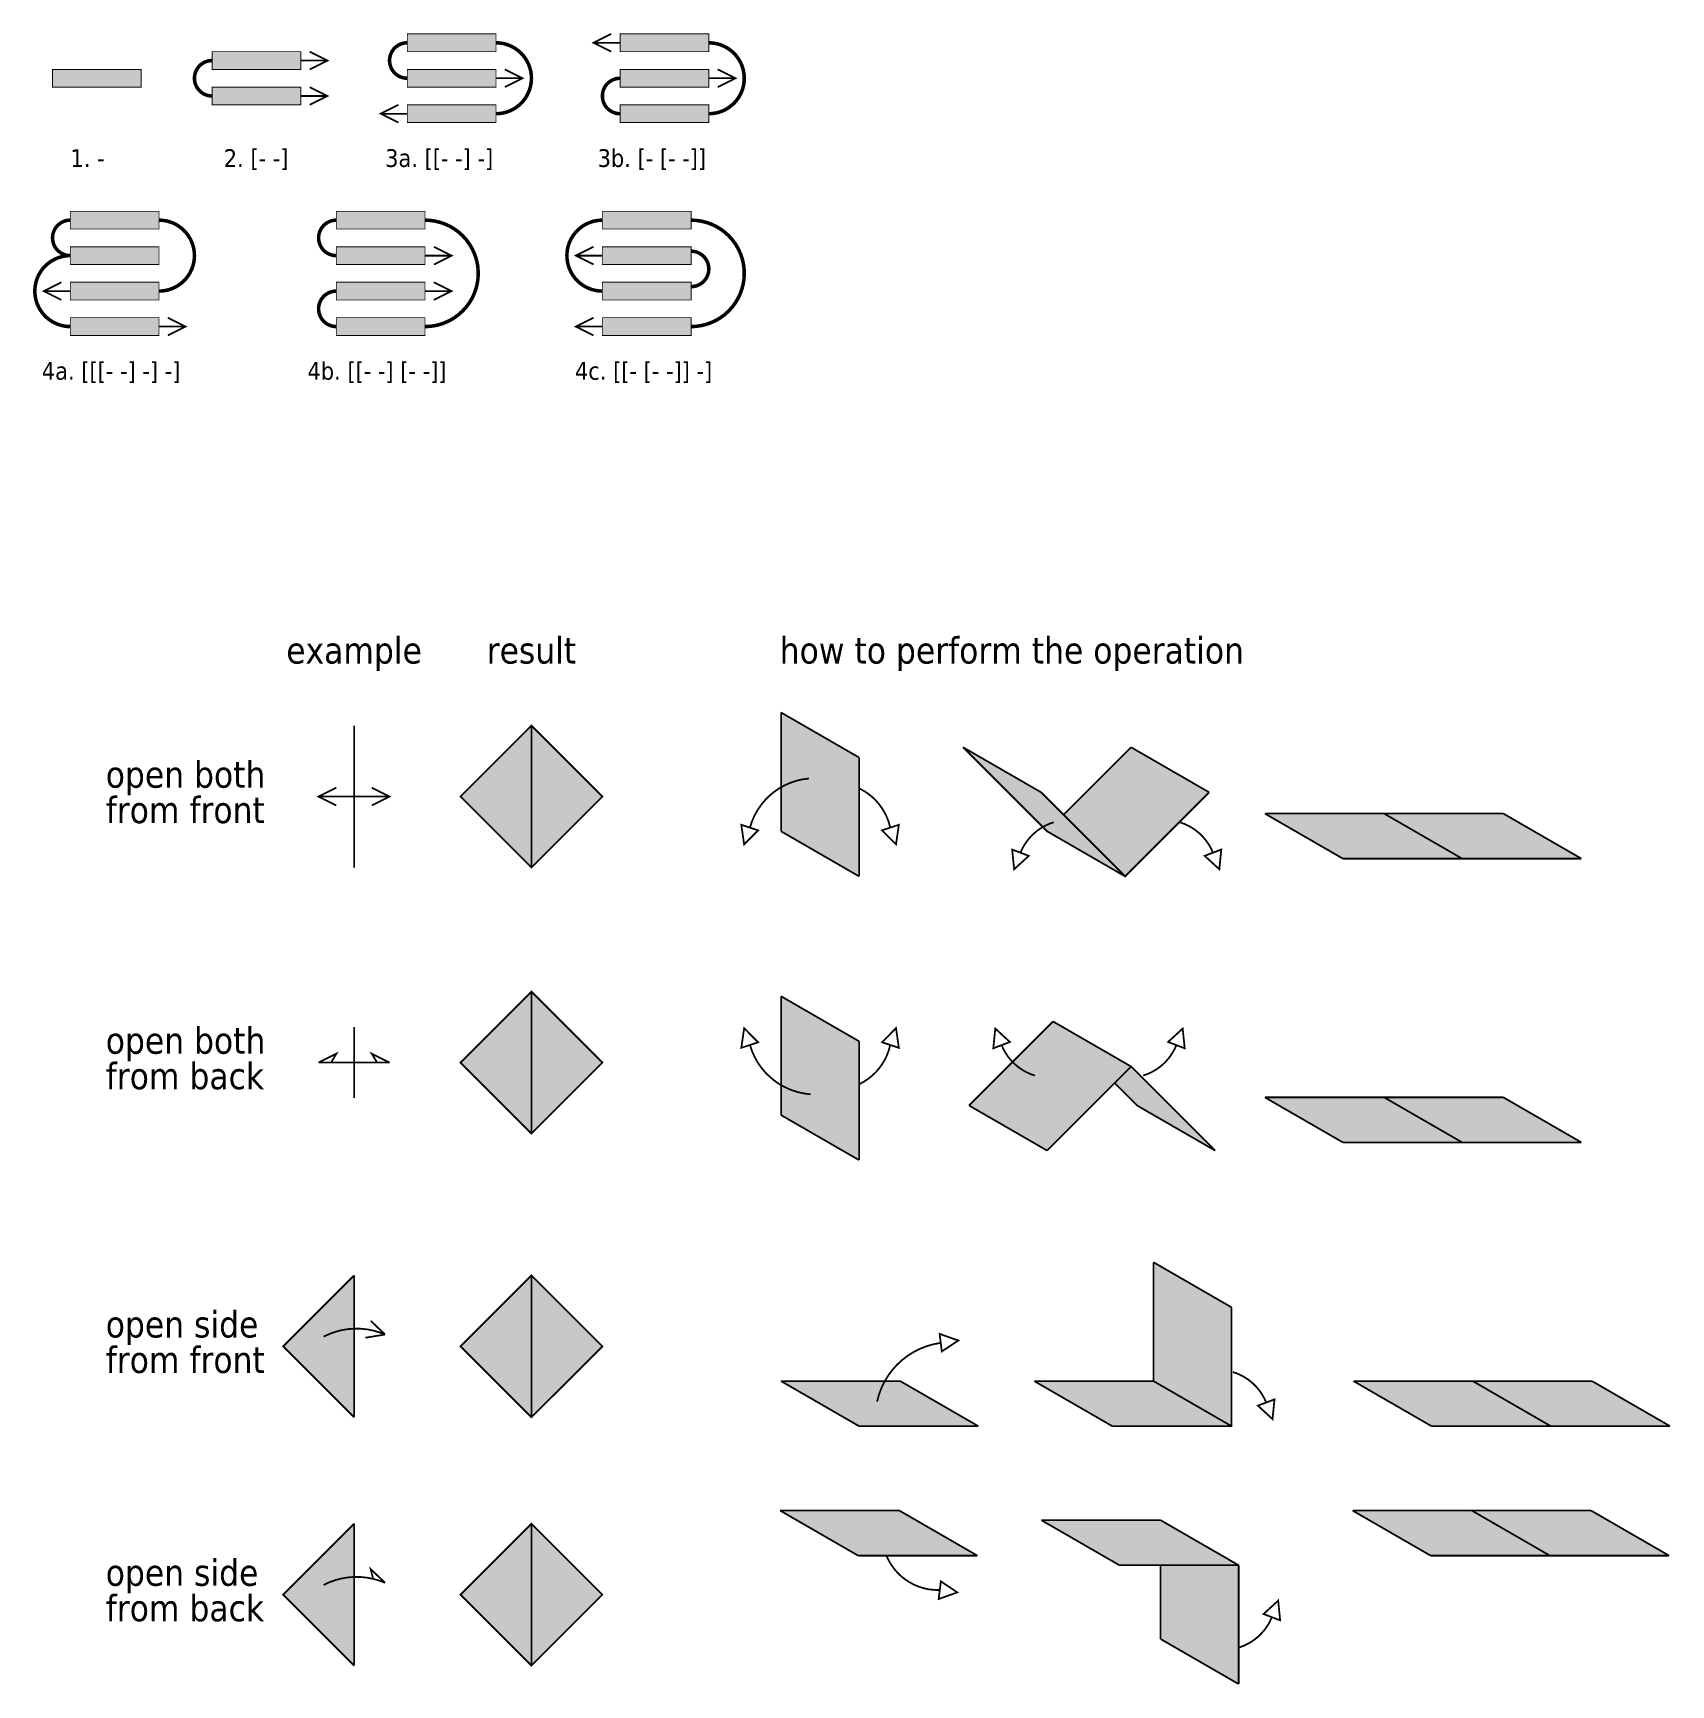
# Model space of a CAD drawing. Header units: inches. Extents: x -12.5 to 77.3, y -38.9 to 8.1.
# Drawn here: x 32.79 to 42.02, y -2.16 to 7.16 of the extents above; entities that cross this region are included whole.
import ezdxf
from ezdxf.enums import TextEntityAlignment as Align

# ---------------------------------------------------------------- set-up
doc = ezdxf.new("R2010")
doc.units = ezdxf.units.IN
doc.header["$LTSCALE"] = 0.2
doc.header["$MEASUREMENT"] = 0
for name, pattern in [('crease . . . . .', [0.4, 0.2, -0.2]), ('mountain __ . . __ . .', [1.25, 0.5, -0.25, 0, -0.25, 0, -0.25]), ('valley __ __ __', [0.75, 0.5, -0.25])]:
    doc.linetypes.add(name, pattern=pattern)
for name, color, linetype in [('arrow-back', 250, 'Continuous'), ('edge', 7, 'Continuous'), ('face-1', 151, 'Continuous'), ('face-2', 91, 'Continuous'), ('face-3', 11, 'Continuous'), ('face-4', 191, 'Continuous'), ('face-5', 51, 'Continuous'), ('hinge', 250, 'crease . . . . .'), ('mountain', 12, 'mountain __ . . __ . .'), ('valley', 143, 'valley __ __ __'), ('z-pats', 251, 'Continuous')]:
    doc.layers.add(name, color=color, linetype=linetype)
doc.styles.add('labels', font='')
doc.styles.get('labels').set_extended_font_data('Tahoma')

msp = doc.modelspace()

# ---------------------------------------------------------------- texts
at = {"style": 'labels'}
for s, height, p in [('1. -', 0.1, (33.097433, 6.4)), ('2. [- -]', 0.1, (34.04774, 6.4)), ('3a. [[- -] -]', 0.1, (35.079975, 6.4)), ('3b. [- [- -]]', 0.1, (36.279004, 6.4)), ('4a. [[[- -] -] -]', 0.1, (33.230283, 5.2)), ('4b. [[- -] [- -]]', 0.1, (34.729313, 5.2)), ('4c. [[- [- -]] -]', 0.1, (36.232443, 5.2)), ('example', 0.15, (34.6, 3.6)), ('result', 0.15, (35.600144, 3.6))]:
    msp.add_text(s, height=height, dxfattribs=at).set_placement(p, align=Align.CENTER)
for s, p in [('how to perform the operation', (37, 3.6)), ('open both', (33.2, 2.9)), ('from front', (33.2, 2.7)), ('open both', (33.2, 1.4)), ('from back', (33.2, 1.2)), ('open side', (33.2, -0.2)), ('from front', (33.2, -0.4)), ('open side', (33.2, -1.6)), ('from back', (33.2, -1.8))]:
    msp.add_text(s, height=0.15, dxfattribs=at).set_placement(p)

# ---------------------------------------------------------------- linework, layer by layer
for points, const_width in [([(34.9, 7.15), (34.9, 7.05), (35.4, 7.05), (35.4, 7.15)], 0.005), ([(36.1, 7.15), (36.1, 7.05), (36.6, 7.05), (36.6, 7.15)], 0.005), ([(33.8, 7.05), (33.8, 6.95), (34.3, 6.95), (34.3, 7.05)], 0.005), ([(32.9, 6.95), (32.9, 6.85), (33.4, 6.85), (33.4, 6.95)], 0.005), ([(34.9, 6.95), (34.9, 6.85), (35.4, 6.85), (35.4, 6.95)], 0.005), ([(36.1, 6.95), (36.1, 6.85), (36.6, 6.85), (36.6, 6.95)], 0.005), ([(33.8, 6.85), (33.8, 6.75), (34.3, 6.75), (34.3, 6.85)], 0.005), ([(34.9, 6.75), (34.9, 6.65), (35.4, 6.65), (35.4, 6.75)], 0.005), ([(36.1, 6.75), (36.1, 6.65), (36.6, 6.65), (36.6, 6.75)], 0.005), ([(33, 6.15), (33, 6.05), (33.5, 6.05), (33.5, 6.15)], 0.005), ([(34.5, 6.15), (34.5, 6.05), (35, 6.05), (35, 6.15)], 0.005), ([(36, 6.15), (36, 6.05), (36.5, 6.05), (36.5, 6.15)], 0.005), ([(33, 5.95), (33, 5.85), (33.5, 5.85), (33.5, 5.95)], 0.005), ([(34.5, 5.95), (34.5, 5.85), (35, 5.85), (35, 5.95)], 0.005), ([(36, 5.95), (36, 5.85), (36.5, 5.85), (36.5, 5.95)], 0.005), ([(33, 5.75), (33, 5.65), (33.5, 5.65), (33.5, 5.75)], 0.005), ([(34.5, 5.75), (34.5, 5.65), (35, 5.65), (35, 5.75)], 0.005), ([(36, 5.75), (36, 5.65), (36.5, 5.65), (36.5, 5.75)], 0.005), ([(33, 5.55), (33, 5.45), (33.5, 5.45), (33.5, 5.55)], 0.005), ([(34.5, 5.55), (34.5, 5.45), (35, 5.45), (35, 5.55)], 0.005), ([(36, 5.55), (36, 5.45), (36.5, 5.45), (36.5, 5.55)], 0.005), ([(36.783276, 2.690878), (36.783276, 2.690878), (36.79941, 2.580246), (36.878236, 2.659532)], 0.01), ([(37.671627, 2.690878), (37.671627, 2.690878), (37.655493, 2.580246), (37.576667, 2.659532)], 0.01), ([(38.40397, 2.515665), (38.321622, 2.440041), (38.310532, 2.551294)], 0.01), ([(39.39603, 2.515665), (39.478378, 2.440041), (39.489468, 2.551294)], 0.01), ([(36.783276, 1.43321), (36.783276, 1.43321), (36.79941, 1.543842), (36.878236, 1.464556)], 0.01), ([(37.671627, 1.43321), (37.671627, 1.43321), (37.655493, 1.543842), (37.576667, 1.464556)], 0.01), ([(38.297545, 1.466272), (38.215197, 1.541896), (38.204107, 1.430643)], 0.01), ([(39.189606, 1.466272), (39.271954, 1.541896), (39.283044, 1.430643)], 0.01), ([(37.901384, -0.179476), (37.901384, -0.179476), (38.006723, -0.21694), (37.913548, -0.278733)], 0.01), ([(39.69603, -0.584335), (39.778378, -0.659959), (39.789468, -0.548706)], 0.01), ([(37.896194, -1.674576), (37.896194, -1.674576), (38.001533, -1.637112), (37.908358, -1.575319)], 0.01), ([(39.727932, -1.759077), (39.810281, -1.683453), (39.82137, -1.794706)], 0.01)]:
    msp.add_lwpolyline(points, close=True, dxfattribs=dict(const_width=const_width))
at = {"const_width": 0.01}
for points in [[(34.6, 3.25), (34.6, 2.45)], [(34.5, 2.9), (34.5, 2.9), (34.4, 2.85), (34.5, 2.8)], [(34.7, 2.9), (34.7, 2.9), (34.8, 2.85), (34.7, 2.8)], [(34.4, 2.85), (34.8, 2.85)], [(34.6, 1.55), (34.6, 1.15)], [(34.66425, -0.201295), (34.774574, -0.183162)], [(34.693873, -0.105783), (34.774574, -0.183162)]]:
    msp.add_lwpolyline(points, dxfattribs=at)
for points in [[(37.165527, 2.951949, 0.315299), (36.831991, 2.674819, -0.290796)], [(37.447498, 2.896339, -0.231872), (37.622912, 2.674819, 0.290796)], [(38.54489, 2.705183, 0.226312), (38.35725, 2.533479, -0.290796)], [(39.25511, 2.705183, -0.226312), (39.44275, 2.533479, 0.290796)], [(37.174129, 1.171379, -0.315299), (36.831991, 1.449269, 0.290796)], [(37.447498, 1.227749, 0.231872), (37.622912, 1.449269, -0.290796)], [(38.438466, 1.276754, -0.226312), (38.250826, 1.448458, 0.290796)], [(39.048685, 1.276754, 0.226312), (39.236325, 1.448458, -0.290796)], [(34.428159, -0.195236, -0.226312), (34.774574, -0.183162, 0.290796)], [(37.548569, -0.562026, -0.315299), (37.907603, -0.230391, 0.290796)], [(39.55511, -0.394817, -0.226312), (39.74275, -0.566521, 0.290796)], [(37.600491, -1.427572, 0.315299), (37.902413, -1.623661, -0.290796)], [(39.587012, -1.948595, 0.226312), (39.774652, -1.776891, -0.290796)]]:
    msp.add_lwpolyline(points, format="xyb", dxfattribs=at)
at = {"layer": 'arrow-back', "const_width": 0.01}
for points in [[(34.47, 1.35), (34.5, 1.4), (34.4, 1.35)], [(34.73, 1.35), (34.7, 1.4), (34.8, 1.35)], [(34.4, 1.35), (34.8, 1.35)], [(34.707715, -1.562426), (34.693873, -1.505783), (34.774574, -1.583162)]]:
    msp.add_lwpolyline(points, dxfattribs=at)
msp.add_lwpolyline([(34.428159, -1.595236, -0.226312), (34.774574, -1.583162, 0.290796)], format="xyb", dxfattribs=at)
at = {"layer": 'edge', "const_width": 0.01}
for points in [[(37.007405, 3.324088), (37.447498, 3.07)], [(37.007405, 3.324088), (37.007405, 2.654088)], [(37.447498, 2.4), (37.447498, 3.07)], [(38.033164, 3.128329), (38.507405, 2.654088)], [(38.600407, 2.74709), (38.981166, 3.127849)], [(38.473257, 2.874241), (38.947498, 2.4), (39.421259, 2.873762)], [(39.735088, 2.754088), (40.407405, 2.754088), (41.079721, 2.754088)], [(40.175181, 2.5), (40.847498, 2.5), (41.519814, 2.5)], [(37.007405, 1.724088), (37.007405, 1.054088)], [(38.067312, 1.108176), (38.541073, 1.581937)], [(37.447498, 0.8), (37.447498, 1.47)], [(38.981166, 1.327849), (38.507405, 0.854088)], [(39.455407, 0.853609), (38.981166, 1.327849)], [(39.015314, 1.107696), (38.888164, 1.234847)], [(39.735088, 1.154088), (40.407405, 1.154088), (41.079721, 1.154088)], [(37.447498, 0.8), (37.007405, 1.054088)], [(40.175181, 0.9), (40.847498, 0.9), (41.519814, 0.9)], [(38.435088, -0.445912), (39.107405, -0.445912), (39.107405, 0.224088)], [(34.6, 0.15), (34.2, -0.25), (34.6, -0.65)], [(34.6, 0.15), (34.6, -0.65)], [(38.875181, -0.7), (39.547498, -0.7), (39.547498, -0.03)], [(37.679721, -0.445912), (37.007405, -0.445912)], [(40.235088, -0.445912), (40.907405, -0.445912), (41.579721, -0.445912)], [(38.119814, -0.7), (37.447498, -0.7)], [(40.675181, -0.7), (41.347498, -0.7), (42.019814, -0.7)], [(37.674531, -1.175912), (37.002214, -1.175912)], [(40.229898, -1.175912), (40.902214, -1.175912), (41.574531, -1.175912)], [(34.6, -1.25), (34.2, -1.65), (34.6, -2.05)], [(34.6, -1.25), (34.6, -2.05)], [(39.147312, -1.23), (38.474996, -1.23)], [(38.114624, -1.43), (37.442307, -1.43)], [(39.587405, -1.484088), (38.915089, -1.484088)], [(39.147312, -1.484088), (39.147312, -1.9)], [(39.587405, -2.154088), (39.587405, -1.484088)], [(40.669991, -1.43), (41.342307, -1.43), (42.014624, -1.43)]]:
    msp.add_lwpolyline(points, dxfattribs=at)
for points in [[(35.6, 3.25), (35.2, 2.85), (35.6, 2.45), (36, 2.85)], [(35.6, 1.75), (35.2, 1.35), (35.6, 0.95), (36, 1.35)], [(35.6, 0.15), (35.2, -0.25), (35.6, -0.65), (36, -0.25)], [(35.6, -1.25), (35.2, -1.65), (35.6, -2.05), (36, -1.65)]]:
    msp.add_lwpolyline(points, close=True, dxfattribs=at)
at = {"layer": 'face-1'}
for points in [[(34.9, 7.1), (34.9, 7.15), (35.4, 7.1), (35.4, 7.15)], [(36.1, 7.15), (36.1, 7.1), (36.6, 7.15), (36.6, 7.1)], [(33.8, 7), (33.8, 7.05), (34.3, 7), (34.3, 7.05)], [(32.9, 6.9), (32.9, 6.95), (33.4, 6.9), (33.4, 6.95)], [(33, 6.1), (33, 6.15), (33.5, 6.1), (33.5, 6.15)], [(34.5, 6.1), (34.5, 6.15), (35, 6.1), (35, 6.15)], [(36, 6.1), (36, 6.15), (36.5, 6.1), (36.5, 6.15)], [(37.007405, 3.324088), (37.447498, 3.07), (37.007405, 2.654088), (37.447498, 2.4)], [(38.033164, 3.128329), (38.473257, 2.874241), (38.507405, 2.654088), (38.947498, 2.4)], [(35.6, 1.75), (35.2, 1.35), (35.6, 0.95)], [(35.6, 1.75), (35.6, 0.95), (36, 1.35)], [(37.007405, 1.724088), (37.447498, 1.47), (37.007405, 1.054088), (37.447498, 0.8)], [(38.507405, 0.854088), (38.067312, 1.108176), (38.981166, 1.327849), (38.541073, 1.581937)], [(39.735088, 1.154088), (40.175181, 0.9), (40.407405, 1.154088), (40.847498, 0.9)], [(40.847498, 0.9), (40.407405, 1.154088), (41.519814, 0.9), (41.079721, 1.154088)], [(34.6, 0.15), (34.2, -0.25), (34.6, -0.65)], [(37.447498, -0.7), (37.007405, -0.445912), (38.119814, -0.7), (37.679721, -0.445912)], [(37.442307, -1.43), (37.002214, -1.175912), (38.114624, -1.43), (37.674531, -1.175912)], [(40.229898, -1.175912), (40.669991, -1.43), (40.902214, -1.175912), (41.342307, -1.43)], [(34.6, -1.25), (34.2, -1.65), (34.6, -2.05)], [(35.6, -1.25), (35.2, -1.65), (35.6, -2.05)], [(38.474996, -1.23), (38.915089, -1.484088), (39.147312, -1.23), (39.587405, -1.484088)]]:
    msp.add_solid(points, dxfattribs=at)
at = {"layer": 'face-2'}
for points in [[(32.9, 6.85), (32.9, 6.9), (33.4, 6.85), (33.4, 6.9)], [(33.8, 6.75), (33.8, 6.8), (34.3, 6.75), (34.3, 6.8)], [(34.9, 6.65), (34.9, 6.7), (35.4, 6.65), (35.4, 6.7)], [(36.1, 6.7), (36.1, 6.65), (36.6, 6.7), (36.6, 6.65)], [(33, 5.45), (33, 5.5), (33.5, 5.45), (33.5, 5.5)], [(34.5, 5.45), (34.5, 5.5), (35, 5.45), (35, 5.5)], [(36, 5.45), (36, 5.5), (36.5, 5.45), (36.5, 5.5)], [(41.342307, -1.43), (40.902214, -1.175912), (42.014624, -1.43), (41.574531, -1.175912)], [(35.6, -1.25), (35.6, -2.05), (36, -1.65)]]:
    msp.add_solid(points, dxfattribs=at)
at = {"layer": 'face-3'}
for points in [[(36.1, 7.1), (36.1, 7.05), (36.6, 7.1), (36.6, 7.05)], [(33.8, 6.95), (33.8, 7), (34.3, 6.95), (34.3, 7)], [(34.9, 6.85), (34.9, 6.9), (35.4, 6.85), (35.4, 6.9)], [(36.1, 6.95), (36.1, 6.9), (36.6, 6.95), (36.6, 6.9)], [(33.8, 6.8), (33.8, 6.85), (34.3, 6.8), (34.3, 6.85)], [(34.9, 6.7), (34.9, 6.75), (35.4, 6.7), (35.4, 6.75)], [(34.5, 5.85), (34.5, 5.9), (35, 5.85), (35, 5.9)], [(33, 5.65), (33, 5.7), (33.5, 5.65), (33.5, 5.7)], [(34.5, 5.7), (34.5, 5.75), (35, 5.7), (35, 5.75)], [(36, 5.65), (36, 5.7), (36.5, 5.65), (36.5, 5.7)], [(33, 5.5), (33, 5.55), (33.5, 5.5), (33.5, 5.55)], [(36, 5.5), (36, 5.55), (36.5, 5.5), (36.5, 5.55)], [(35.6, 3.25), (35.2, 2.85), (35.6, 2.45)], [(35.6, 3.25), (35.6, 2.45), (36, 2.85)], [(38.947498, 2.4), (38.507405, 2.654088), (39.421259, 2.873762), (38.981166, 3.127849)], [(39.735088, 2.754088), (40.175181, 2.5), (40.407405, 2.754088), (40.847498, 2.5)], [(40.847498, 2.5), (40.407405, 2.754088), (41.519814, 2.5), (41.079721, 2.754088)], [(38.888164, 1.234847), (38.981166, 1.327849), (39.015314, 1.107696), (39.455407, 0.853609)], [(39.107405, 0.224088), (39.547498, -0.03), (39.107405, -0.445912), (39.547498, -0.7)], [(35.6, 0.15), (35.2, -0.25), (35.6, -0.65)], [(35.6, 0.15), (35.6, -0.65), (36, -0.25)], [(38.435088, -0.445912), (38.875181, -0.7), (39.107405, -0.445912), (39.547498, -0.7)], [(40.235088, -0.445912), (40.675181, -0.7), (40.907405, -0.445912), (41.347498, -0.7)], [(41.347498, -0.7), (40.907405, -0.445912), (42.019814, -0.7), (41.579721, -0.445912)], [(39.587405, -1.484088), (39.587405, -2.154088), (39.147312, -1.484088), (39.147312, -1.9)]]:
    msp.add_solid(points, dxfattribs=at)
at = {"layer": 'face-4'}
for points in [[(34.9, 7.05), (34.9, 7.1), (35.4, 7.05), (35.4, 7.1)], [(34.9, 6.9), (34.9, 6.95), (35.4, 6.9), (35.4, 6.95)], [(36.1, 6.9), (36.1, 6.85), (36.6, 6.9), (36.6, 6.85)], [(36.1, 6.75), (36.1, 6.7), (36.6, 6.75), (36.6, 6.7)], [(34.5, 6.05), (34.5, 6.1), (35, 6.05), (35, 6.1)], [(36, 6.05), (36, 6.1), (36.5, 6.05), (36.5, 6.1)], [(33, 5.85), (33, 5.9), (33.5, 5.85), (33.5, 5.9)], [(34.5, 5.9), (34.5, 5.95), (35, 5.9), (35, 5.95)], [(36, 5.9), (36, 5.95), (36.5, 5.9), (36.5, 5.95)], [(33, 5.7), (33, 5.75), (33.5, 5.7), (33.5, 5.75)]]:
    msp.add_solid(points, dxfattribs=at)
at = {"layer": 'face-5'}
for points in [[(33, 6.05), (33, 6.1), (33.5, 6.05), (33.5, 6.1)], [(33, 5.9), (33, 5.95), (33.5, 5.9), (33.5, 5.95)], [(36, 5.85), (36, 5.9), (36.5, 5.85), (36.5, 5.9)], [(34.5, 5.65), (34.5, 5.7), (35, 5.65), (35, 5.7)], [(36, 5.7), (36, 5.75), (36.5, 5.7), (36.5, 5.75)], [(34.5, 5.5), (34.5, 5.55), (35, 5.5), (35, 5.55)]]:
    msp.add_solid(points, dxfattribs=at)
at = {"layer": 'hinge', "const_width": 0.01}
for points in [[(38.033164, 3.128329), (38.473257, 2.874241)], [(38.981166, 3.127849), (39.421259, 2.873762)], [(39.735088, 2.754088), (40.175181, 2.5)], [(40.847498, 2.5), (40.407405, 2.754088)], [(41.079721, 2.754088), (41.519814, 2.5)], [(37.447498, 2.4), (37.007405, 2.654088)], [(37.007405, 1.724088), (37.447498, 1.47)], [(39.735088, 1.154088), (40.175181, 0.9)], [(40.847498, 0.9), (40.407405, 1.154088)], [(41.079721, 1.154088), (41.519814, 0.9)], [(38.507405, 0.854088), (38.067312, 1.108176)], [(39.455407, 0.853609), (39.015314, 1.107696)], [(39.107405, 0.224088), (39.547498, -0.03)], [(37.447498, -0.7), (37.007405, -0.445912)], [(37.679721, -0.445912), (38.119814, -0.7)], [(38.435088, -0.445912), (38.875181, -0.7)], [(40.235088, -0.445912), (40.675181, -0.7)], [(41.347498, -0.7), (40.907405, -0.445912)], [(41.579721, -0.445912), (42.019814, -0.7)], [(37.442307, -1.43), (37.002214, -1.175912)], [(37.674531, -1.175912), (38.114624, -1.43)], [(40.229898, -1.175912), (40.669991, -1.43)], [(41.342307, -1.43), (40.902214, -1.175912)], [(41.574531, -1.175912), (42.014624, -1.43)], [(38.915089, -1.484088), (38.474996, -1.23)], [(39.587405, -2.154088), (39.147312, -1.9)]]:
    msp.add_lwpolyline(points, dxfattribs=at)
at = {"layer": 'mountain', "const_width": 0.01}
for points in [[(38.947498, 2.4), (38.507405, 2.654088)], [(35.6, 1.75), (35.6, 0.95)], [(38.541073, 1.581937), (38.981166, 1.327849)], [(35.6, -1.25), (35.6, -2.05)], [(39.147312, -1.23), (39.587405, -1.484088)]]:
    msp.add_lwpolyline(points, dxfattribs=at)
at = {"layer": 'valley', "const_width": 0.01}
for points in [[(35.6, 3.25), (35.6, 2.45)], [(35.6, 0.15), (35.6, -0.65)], [(39.547498, -0.7), (39.107405, -0.445912)]]:
    msp.add_lwpolyline(points, dxfattribs=at)
at = {"layer": 'z-pats', "const_width": 0.02}
for points in [[(34.9, 7.1, 1), (34.9, 6.9, -0.205258)], [(35.4, 7.1, -1), (35.4, 6.7, 0.205258)], [(36.6, 6.7, 1), (36.6, 7.1, -0.205258)], [(33.8, 7, 1), (33.8, 6.8, -0.205258)], [(36.1, 6.7, -1), (36.1, 6.9, 0.205258)], [(33, 6.1, 1), (33, 5.9, -0.205258)], [(33.5, 6.1, -1), (33.5, 5.7, 0.205258)], [(34.5, 6.1, 1), (34.5, 5.9, -0.205258)], [(35, 6.1, -1), (35, 5.5, 0.205258)], [(36, 6.1, 1), (36, 5.7, -0.205258)], [(36.5, 6.1, -1), (36.5, 5.5, 0.205258)], [(33, 5.9, 1), (33, 5.5, -0.205258)], [(36.5, 5.925, -1), (36.5, 5.725, 0.205258)], [(34.5, 5.7, 1), (34.5, 5.5, -0.205258)]]:
    msp.add_lwpolyline(points, format="xyb", dxfattribs=at)
at = {"layer": 'z-pats', "const_width": 0.01}
for points in [[(36.05, 7.15), (36.05, 7.15), (35.95, 7.1), (36.05, 7.05)], [(36.1, 7.1), (35.95, 7.1)], [(34.3, 7), (34.45, 7)], [(34.35, 7.05), (34.35, 7.05), (34.45, 7), (34.35, 6.95)], [(35.4, 6.9), (35.55, 6.9)], [(35.45, 6.95), (35.45, 6.95), (35.55, 6.9), (35.45, 6.85)], [(36.6, 6.9), (36.75, 6.9)], [(36.65, 6.95), (36.65, 6.95), (36.75, 6.9), (36.65, 6.85)], [(34.3, 6.8), (34.45, 6.8)], [(34.35, 6.85), (34.35, 6.85), (34.45, 6.8), (34.35, 6.75)], [(34.85, 6.75), (34.85, 6.75), (34.75, 6.7), (34.85, 6.65)], [(34.9, 6.7), (34.75, 6.7)], [(35, 5.9), (35.15, 5.9)], [(35.05, 5.95), (35.05, 5.95), (35.15, 5.9), (35.05, 5.85)], [(35.95, 5.95), (35.95, 5.95), (35.85, 5.9), (35.95, 5.85)], [(36, 5.9), (35.85, 5.9)], [(32.95, 5.75), (32.95, 5.75), (32.85, 5.7), (32.95, 5.65)], [(33, 5.7), (32.85, 5.7)], [(35, 5.7), (35.15, 5.7)], [(35.05, 5.75), (35.05, 5.75), (35.15, 5.7), (35.05, 5.65)], [(33.5, 5.5), (33.65, 5.5)], [(33.55, 5.55), (33.55, 5.55), (33.65, 5.5), (33.55, 5.45)], [(35.95, 5.55), (35.95, 5.55), (35.85, 5.5), (35.95, 5.45)], [(36, 5.5), (35.85, 5.5)]]:
    msp.add_lwpolyline(points, dxfattribs=at)

msp.set_redraw_order([(e.dxf.handle, doc.entitydb.next_handle()) for e in msp.query("TEXT MTEXT ATTDEF DIMENSION ARC_DIMENSION")])  # texts and dimensions are drawn at this point

doc.saveas('drawing.dxf')
